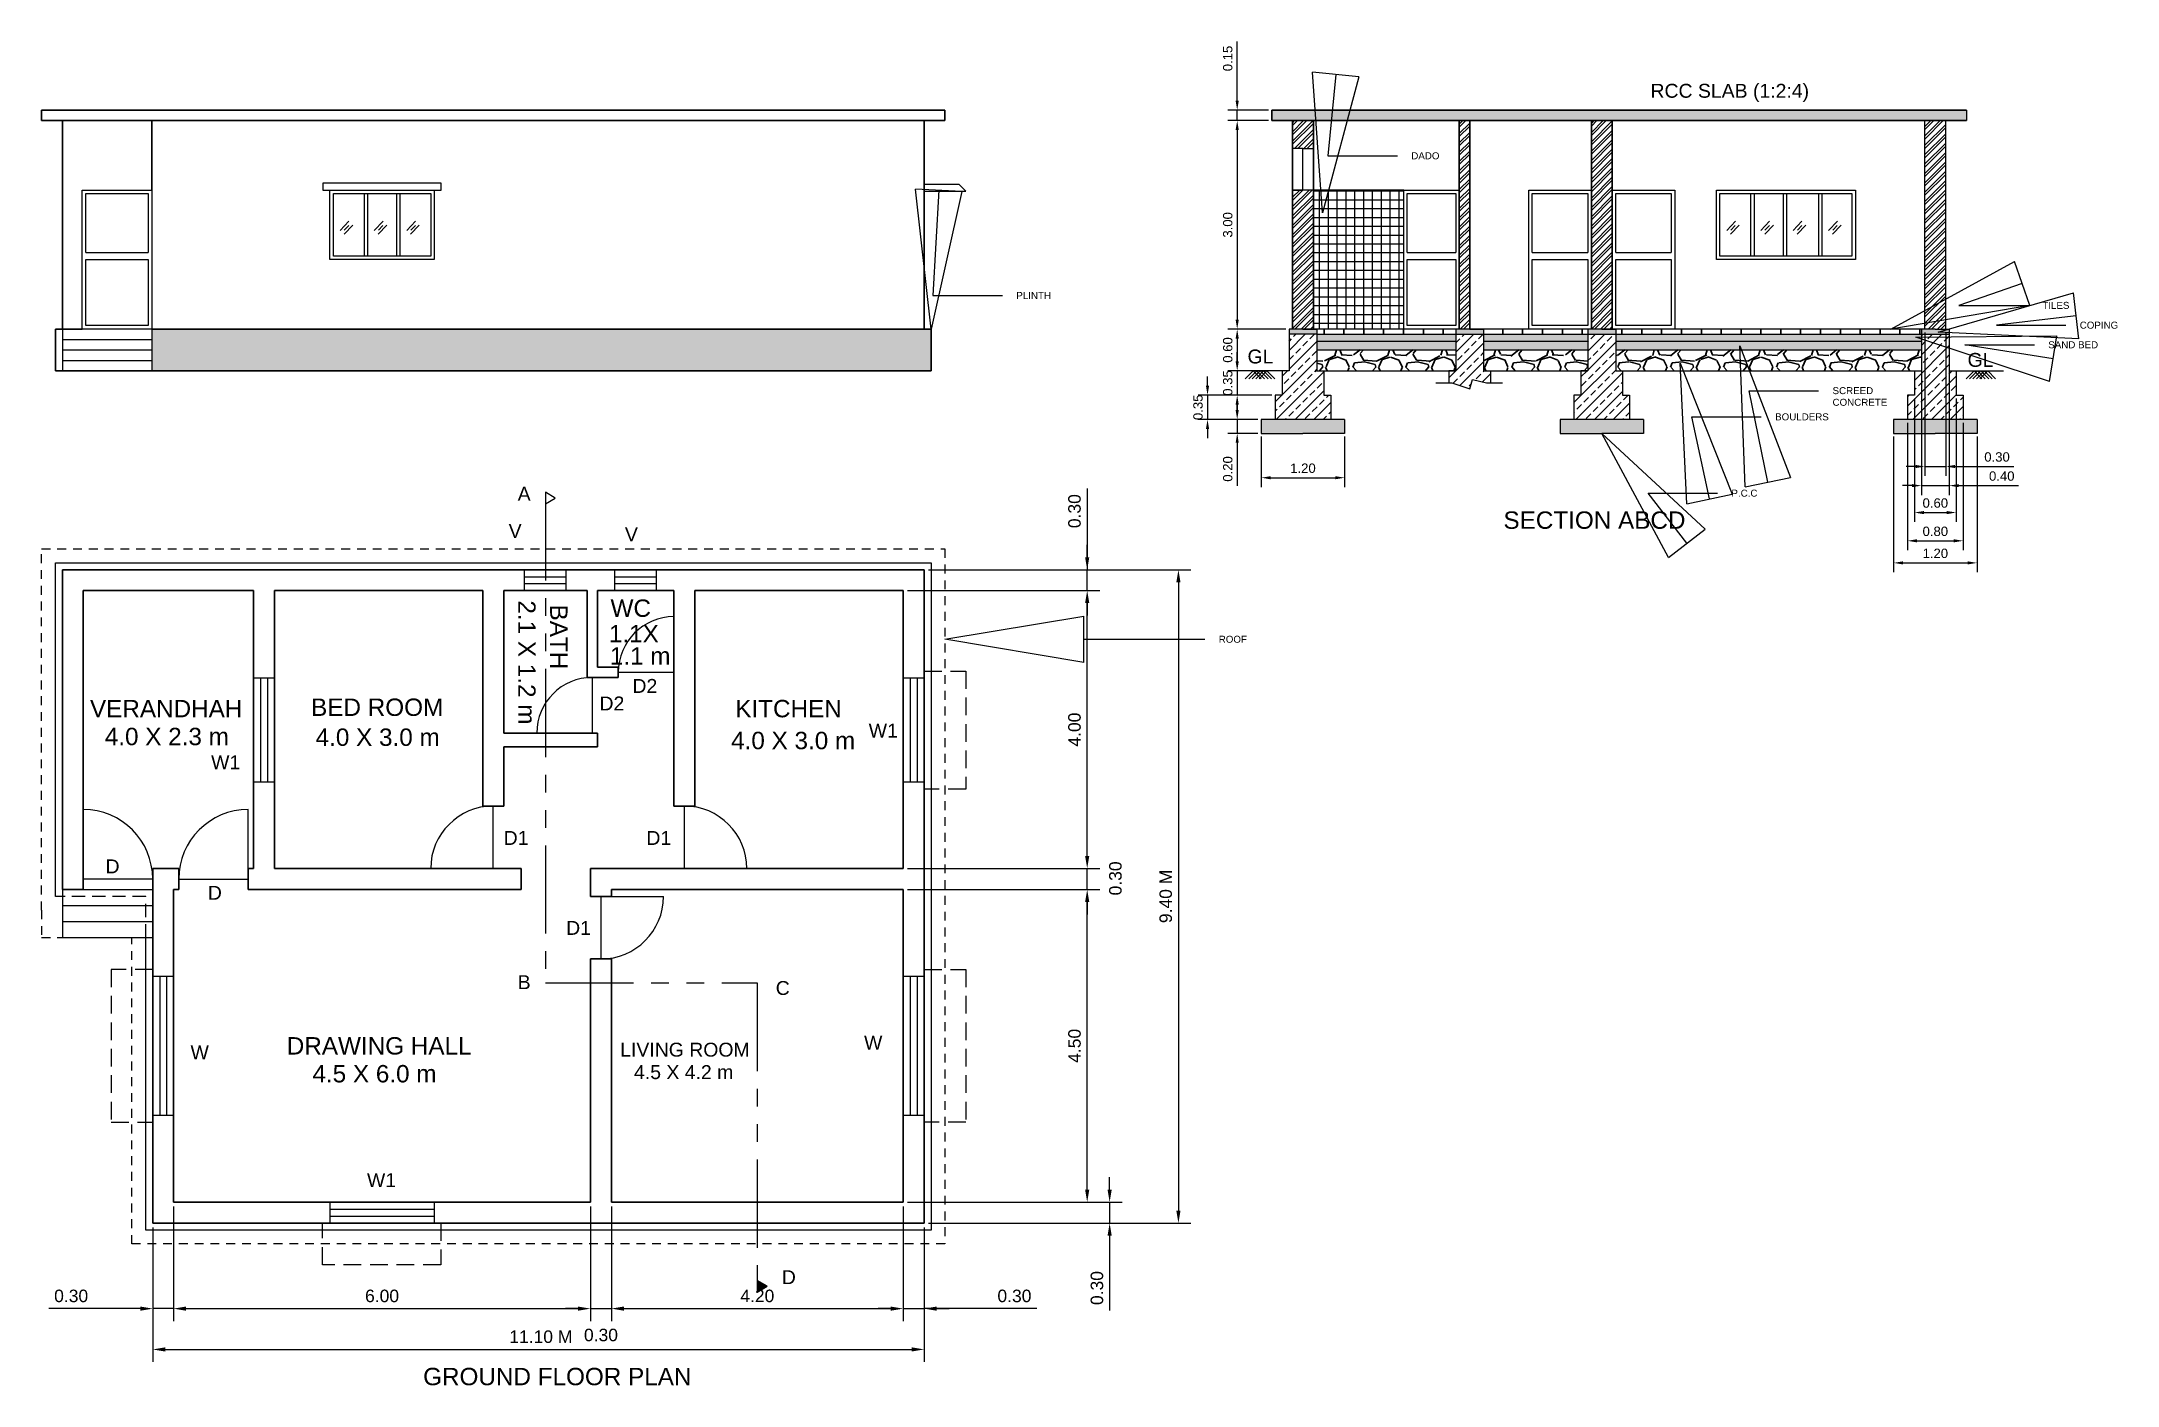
# Model space of a CAD drawing. Header units: millimetres. Extents: x -911.7 to -881.8, y -652.4 to -633.1.
import ezdxf
from ezdxf import colors
from ezdxf.entities.mleader import LeaderData, LeaderLine
from ezdxf.math import Vec2, Vec3

# ---------------------------------------------------------------- set-up
doc = ezdxf.new("R2010")
doc.units = ezdxf.units.MM
doc.header["$LTSCALE"] = 0.2
doc.header["$PDMODE"] = 2
doc.linetypes.add('HIDDEN', pattern=[9.525, 6.35, -3.175])
doc.linetypes.add('PHANTOM', pattern=[63.5, 31.75, -6.35, 6.35, -6.35, 6.35, -6.35])
for name, color, linetype in [('chajja', 40, 'HIDDEN'), ('DIM', 31, 'Continuous'), ('door', 210, 'Continuous'), ('footing', 134, 'Continuous'), ('Hatch', 71, 'Continuous'), ('plinth', 130, 'Continuous'), ('plinth -H', 130, 'HIDDEN'), ('section', 53, 'PHANTOM'), ('steps', 11, 'Continuous'), ('Text', 50, 'Continuous'), ('window', 20, 'Continuous')]:
    doc.layers.add(name, color=color, linetype=linetype)
doc.layers.add('wall', color=60, linetype='Continuous', lineweight=30)
doc.styles.get("Standard").update_dxf_attribs({"font": 'arial.ttf'})
doc.dimstyles.new('Copy of Standard', dxfattribs={"dimscale": 0.75, "dimtxt": 0.18, "dimasz": 0.18, "dimexe": 0.18, "dimexo": 0.0625, "dimgap": 0.09, "dimtad": 1, "dimzin": 0, "dimdsep": 46, "dimtxsty": 'Standard', "dimcen": 0.09, "dimadec": 0, "dimazin": 0, "dimtfac": 1, "dimtmove": 0, "dimatfit": 3, "dimfxl": 1, "dimtolj": 1, "dimtzin": 0, "dimarcsym": 0})
doc.dimstyles.get("Standard").update_dxf_attribs({"dimtxt": 0.18, "dimasz": 0.18, "dimexe": 0.18, "dimexo": 0.0625, "dimgap": 0.09, "dimtad": 1, "dimzin": 0, "dimdsep": 46, "dimtxsty": 'Standard', "dimcen": 0.09, "dimadec": 0, "dimazin": 0, "dimtfac": 1, "dimtmove": 0, "dimatfit": 3, "dimfxl": 1, "dimtolj": 1, "dimtzin": 0, "dimarcsym": 0})

msp = doc.modelspace()

# ---------------------------------------------------------------- texts
at = {"layer": 'Text', "ltscale": 0.2}
for s, height, p in [('RCC SLAB (1:2:4)', 0.2, (-888.557, -633.914)), ('GL', 0.2, (-894.356, -637.737)), ('GL', 0.2, (-883.994, -637.786)), ('SECTION ABCD', 0.25, (-890.673, -640.116))]:
    msp.add_text(s, height=height, dxfattribs=at).set_placement(p)
at = {"layer": 'Text', "linetype": 'PHANTOM', "ltscale": 0.2}
for s, height, p in [('A', 0.2, (-904.858, -639.712)), ('V', 0.2, (-904.988, -640.248)), ('V', 0.2, (-903.315, -640.297)), ('WC', 0.25, (-903.522, -641.383)), ('1.1X', 0.25, (-903.546, -641.75)), ('1.1 m', 0.25, (-903.532, -642.07)), ('D2', 0.2, (-903.207, -642.477)), (' VERANDHAH', 0.25, (-911.11, -642.828)), ('BED ROOM', 0.25, (-907.831, -642.808)), ('D2', 0.2, (-903.681, -642.729)), ('KITCHEN', 0.25, (-901.727, -642.828)), ('4.0 X 2.3 m', 0.25, (-910.8, -643.229)), ('4.0 X 3.0 m', 0.25, (-907.766, -643.239)), ('4.0 X 3.0 m', 0.25, (-901.787, -643.287)), ('W1', 0.2, (-899.807, -643.12)), ('W1', 0.2, (-909.27, -643.575)), ('D1', 0.2, (-905.06, -644.664)), ('D1', 0.2, (-903.006, -644.664)), ('D', 0.2, (-910.789, -645.073)), ('D', 0.2, (-909.317, -645.453)), ('D1', 0.2, (-904.161, -645.958)), ('B', 0.2, (-904.858, -646.739)), ('C', 0.2, (-901.145, -646.823)), ('W', 0.2, (-909.566, -647.749)), ('DRAWING HALL', 0.25, (-908.181, -647.68)), ('LIVING ROOM', 0.2, (-903.383, -647.71)), ('W', 0.2, (-899.874, -647.609)), ('4.5 X 6.0 m', 0.25, (-907.812, -648.081)), ('4.5 X 4.2 m', 0.2, (-903.184, -648.033)), ('W1', 0.2, (-907.027, -649.587)), ('D', 0.2, (-901.057, -650.984)), ('GROUND FLOOR PLAN', 0.25, (-906.219, -652.438))]:
    msp.add_text(s, height=height, dxfattribs=at).set_placement(p)
for s, p in [('2.1 X 1.2 m', (-904.851, -641.146)), ('BATH', (-904.391, -641.206))]:
    msp.add_text(s, height=0.25, rotation=270, dxfattribs=at).set_placement(p)

# ---------------------------------------------------------------- blocks, each defined once
blk = doc.blocks.new('*D2')
at = {"layer": 'Defpoints', "color": 0, "ltscale": 0.2, "transparency": 16777216}
for p in [(-909.81, -649.805), (-910.11, -650.105), (-909.81, -651.336)]:
    blk.add_point(p, dxfattribs=at)
at = {"layer": 'DIM', "color": 0, "lineweight": -2, "ltscale": 0.2, "transparency": 16777216}
for p, q in [((-909.81, -649.868), (-909.81, -651.516)), ((-910.11, -650.168), (-910.11, -651.516)), ((-910.29, -651.336), (-911.607, -651.336)), ((-909.81, -651.336), (-910.11, -651.336)), ((-909.63, -651.336), (-909.45, -651.336))]:
    blk.add_line(p, q, dxfattribs=at)
at = {"layer": 'DIM', "color": 0, "ltscale": 0.2, "transparency": 16777216}
for points in [[(-910.29, -651.306), (-910.29, -651.366), (-910.11, -651.336)], [(-909.63, -651.306), (-909.63, -651.366), (-909.81, -651.336)]]:
    blk.add_solid(points, dxfattribs=at)
at = {"layer": 'DIM', "color": 0, "ltscale": 0.2, "transparency": 16777216, "insert": (-911.284, -651.154), "char_height": 0.18, "attachment_point": 5}
blk.add_mtext('\\A1;0.30', dxfattribs=at)
blk = doc.blocks.new('*D3')
at = {"layer": 'Defpoints', "color": 0, "ltscale": 0.2, "transparency": 16777216}
for p in [(-909.81, -649.805), (-903.81, -649.805), (-903.81, -651.336)]:
    blk.add_point(p, dxfattribs=at)
at = {"layer": 'DIM', "color": 0, "lineweight": -2, "ltscale": 0.2, "transparency": 16777216}
for p, q in [((-909.81, -649.868), (-909.81, -651.516)), ((-903.81, -649.868), (-903.81, -651.516)), ((-909.63, -651.336), (-903.99, -651.336))]:
    blk.add_line(p, q, dxfattribs=at)
at = {"layer": 'DIM', "color": 0, "ltscale": 0.2, "transparency": 16777216}
for points in [[(-909.63, -651.306), (-909.63, -651.366), (-909.81, -651.336)], [(-903.99, -651.306), (-903.99, -651.366), (-903.81, -651.336)]]:
    blk.add_solid(points, dxfattribs=at)
at = {"layer": 'DIM', "color": 0, "ltscale": 0.2, "transparency": 16777216, "insert": (-906.81, -651.154), "char_height": 0.18, "attachment_point": 5}
blk.add_mtext('\\A1;6.00', dxfattribs=at)
blk = doc.blocks.new('*D4')
at = {"layer": 'Defpoints', "color": 0, "linetype": 'PHANTOM', "ltscale": 0.2, "transparency": 16777216}
for p in [(-903.81, -649.805), (-903.51, -649.805), (-903.51, -651.336)]:
    blk.add_point(p, dxfattribs=at)
at = {"layer": 'DIM', "color": 0, "linetype": 'PHANTOM', "lineweight": -2, "ltscale": 0.2, "transparency": 16777216}
for p, q in [((-903.81, -649.868), (-903.81, -651.516)), ((-903.51, -649.868), (-903.51, -651.516)), ((-903.99, -651.336), (-904.17, -651.336)), ((-903.81, -651.336), (-903.51, -651.336)), ((-903.33, -651.336), (-903.15, -651.336))]:
    blk.add_line(p, q, dxfattribs=at)
at = {"layer": 'DIM', "color": 0, "linetype": 'PHANTOM', "ltscale": 0.2, "transparency": 16777216}
for points in [[(-903.99, -651.306), (-903.99, -651.366), (-903.81, -651.336)], [(-903.33, -651.306), (-903.33, -651.366), (-903.51, -651.336)]]:
    blk.add_solid(points, dxfattribs=at)
at = {"layer": 'DIM', "color": 0, "linetype": 'PHANTOM', "ltscale": 0.2, "transparency": 16777216, "insert": (-903.66, -651.716), "char_height": 0.18, "attachment_point": 5}
blk.add_mtext('\\A1;0.30', dxfattribs=at)
blk = doc.blocks.new('*D5')
at = {"layer": 'Defpoints', "color": 0, "ltscale": 0.2, "transparency": 16777216}
for p in [(-903.51, -649.805), (-899.31, -649.805), (-899.31, -651.336)]:
    blk.add_point(p, dxfattribs=at)
at = {"layer": 'DIM', "color": 0, "lineweight": -2, "ltscale": 0.2, "transparency": 16777216}
for p, q in [((-903.51, -649.868), (-903.51, -651.516)), ((-899.31, -649.868), (-899.31, -651.516)), ((-903.33, -651.336), (-899.49, -651.336))]:
    blk.add_line(p, q, dxfattribs=at)
at = {"layer": 'DIM', "color": 0, "ltscale": 0.2, "transparency": 16777216}
for points in [[(-903.33, -651.306), (-903.33, -651.366), (-903.51, -651.336)], [(-899.49, -651.306), (-899.49, -651.366), (-899.31, -651.336)]]:
    blk.add_solid(points, dxfattribs=at)
at = {"layer": 'DIM', "color": 0, "ltscale": 0.2, "transparency": 16777216, "insert": (-901.41, -651.154), "char_height": 0.18, "attachment_point": 5}
blk.add_mtext('\\A1;4.20', dxfattribs=at)
blk = doc.blocks.new('*D6')
at = {"layer": 'Defpoints', "color": 0, "ltscale": 0.2, "transparency": 16777216}
for p in [(-899.31, -649.805), (-899.01, -650.105), (-899.01, -651.336)]:
    blk.add_point(p, dxfattribs=at)
at = {"layer": 'DIM', "color": 0, "lineweight": -2, "ltscale": 0.2, "transparency": 16777216}
for p, q in [((-899.31, -649.868), (-899.31, -651.516)), ((-899.01, -650.168), (-899.01, -651.516)), ((-899.49, -651.336), (-899.67, -651.336)), ((-899.31, -651.336), (-899.01, -651.336)), ((-899.31, -651.336), (-899.01, -651.336)), ((-897.386, -651.336), (-899.01, -651.336)), ((-898.83, -651.336), (-898.65, -651.336))]:
    blk.add_line(p, q, dxfattribs=at)
at = {"layer": 'DIM', "color": 0, "ltscale": 0.2, "transparency": 16777216}
for points in [[(-899.49, -651.306), (-899.49, -651.366), (-899.31, -651.336)], [(-898.83, -651.306), (-898.83, -651.366), (-899.01, -651.336)]]:
    blk.add_solid(points, dxfattribs=at)
at = {"layer": 'DIM', "color": 0, "ltscale": 0.2, "transparency": 16777216, "insert": (-897.71, -651.154), "char_height": 0.18, "attachment_point": 5}
blk.add_mtext('\\A1;0.30', dxfattribs=at)
blk = doc.blocks.new('*D7')
at = {"layer": 'Defpoints', "color": 0, "ltscale": 0.2, "transparency": 16777216}
for p in [(-910.11, -650.105), (-899.01, -650.105), (-899.01, -651.923)]:
    blk.add_point(p, dxfattribs=at)
at = {"layer": 'DIM', "color": 0, "lineweight": -2, "ltscale": 0.2, "transparency": 16777216}
for p, q in [((-910.11, -650.168), (-910.11, -652.103)), ((-899.01, -650.168), (-899.01, -652.103)), ((-909.93, -651.923), (-899.19, -651.923))]:
    blk.add_line(p, q, dxfattribs=at)
at = {"layer": 'DIM', "color": 0, "ltscale": 0.2, "transparency": 16777216}
for points in [[(-909.93, -651.893), (-909.93, -651.953), (-910.11, -651.923)], [(-899.19, -651.893), (-899.19, -651.953), (-899.01, -651.923)]]:
    blk.add_solid(points, dxfattribs=at)
at = {"layer": 'DIM', "color": 0, "ltscale": 0.2, "transparency": 16777216, "insert": (-904.56, -651.741), "char_height": 0.18, "attachment_point": 5}
blk.add_mtext('\\A1; 11.10 M', dxfattribs=at)
blk = doc.blocks.new('*D8')
at = {"layer": 'Defpoints', "color": 0, "ltscale": 0.2, "transparency": 16777216}
for p in [(-899.31, -649.805), (-896.34, -649.805), (-899.01, -650.105)]:
    blk.add_point(p, dxfattribs=at)
at = {"layer": 'DIM', "color": 0, "lineweight": -2, "ltscale": 0.2, "transparency": 16777216}
for p, q in [((-896.34, -649.625), (-896.34, -649.445)), ((-899.248, -649.805), (-896.16, -649.805)), ((-896.34, -649.805), (-896.34, -650.105)), ((-898.948, -650.105), (-896.16, -650.105)), ((-896.34, -650.285), (-896.34, -651.363))]:
    blk.add_line(p, q, dxfattribs=at)
at = {"layer": 'DIM', "color": 0, "ltscale": 0.2, "transparency": 16777216}
for points in [[(-896.37, -649.625), (-896.31, -649.625), (-896.34, -649.805)], [(-896.37, -650.285), (-896.31, -650.285), (-896.34, -650.105)]]:
    blk.add_solid(points, dxfattribs=at)
at = {"layer": 'DIM', "color": 0, "ltscale": 0.2, "transparency": 16777216, "insert": (-896.522, -651.04), "char_height": 0.18, "attachment_point": 5, "rotation": 90}
blk.add_mtext('\\A1;0.30', dxfattribs=at)
blk = doc.blocks.new('*D9')
at = {"layer": 'Defpoints', "color": 0, "ltscale": 0.2, "transparency": 16777216}
for p in [(-899.31, -645.305), (-896.663, -645.305), (-899.31, -649.805)]:
    blk.add_point(p, dxfattribs=at)
at = {"layer": 'DIM', "color": 0, "lineweight": -2, "ltscale": 0.2, "transparency": 16777216}
for p, q in [((-899.248, -645.305), (-896.483, -645.305)), ((-896.663, -649.625), (-896.663, -645.485)), ((-899.248, -649.805), (-896.483, -649.805))]:
    blk.add_line(p, q, dxfattribs=at)
at = {"layer": 'DIM', "color": 0, "ltscale": 0.2, "transparency": 16777216}
for points in [[(-896.693, -645.485), (-896.633, -645.485), (-896.663, -645.305)], [(-896.693, -649.625), (-896.633, -649.625), (-896.663, -649.805)]]:
    blk.add_solid(points, dxfattribs=at)
at = {"layer": 'DIM', "color": 0, "ltscale": 0.2, "transparency": 16777216, "insert": (-896.845, -647.555), "char_height": 0.18, "attachment_point": 5, "rotation": 90}
blk.add_mtext('\\A1;4.50', dxfattribs=at)
blk = doc.blocks.new('*D10')
at = {"layer": 'Defpoints', "color": 0, "ltscale": 0.2, "transparency": 16777216}
for p in [(-899.31, -645.005), (-896.663, -645.005), (-899.31, -645.305)]:
    blk.add_point(p, dxfattribs=at)
at = {"layer": 'DIM', "color": 0, "lineweight": -2, "ltscale": 0.2, "transparency": 16777216}
for p, q in [((-896.663, -644.825), (-896.663, -644.645)), ((-899.248, -645.005), (-896.483, -645.005)), ((-896.663, -645.305), (-896.663, -645.005)), ((-899.248, -645.305), (-896.483, -645.305)), ((-896.663, -645.485), (-896.663, -645.665))]:
    blk.add_line(p, q, dxfattribs=at)
at = {"layer": 'DIM', "color": 0, "ltscale": 0.2, "transparency": 16777216}
for points in [[(-896.693, -644.825), (-896.633, -644.825), (-896.663, -645.005)], [(-896.693, -645.485), (-896.633, -645.485), (-896.663, -645.305)]]:
    blk.add_solid(points, dxfattribs=at)
at = {"layer": 'DIM', "color": 0, "ltscale": 0.2, "transparency": 16777216, "insert": (-896.256, -645.146), "char_height": 0.18, "attachment_point": 5, "rotation": 90}
blk.add_mtext('\\A1;0.30', dxfattribs=at)
blk = doc.blocks.new('*D11')
at = {"layer": 'Defpoints', "color": 0, "ltscale": 0.2, "transparency": 16777216}
for p in [(-899.31, -641.005), (-896.663, -641.005), (-899.31, -645.005)]:
    blk.add_point(p, dxfattribs=at)
at = {"layer": 'DIM', "color": 0, "lineweight": -2, "ltscale": 0.2, "transparency": 16777216}
for p, q in [((-899.248, -641.005), (-896.483, -641.005)), ((-896.663, -644.825), (-896.663, -641.185)), ((-899.248, -645.005), (-896.483, -645.005))]:
    blk.add_line(p, q, dxfattribs=at)
at = {"layer": 'DIM', "color": 0, "ltscale": 0.2, "transparency": 16777216}
for points in [[(-896.693, -641.185), (-896.633, -641.185), (-896.663, -641.005)], [(-896.693, -644.825), (-896.633, -644.825), (-896.663, -645.005)]]:
    blk.add_solid(points, dxfattribs=at)
at = {"layer": 'DIM', "color": 0, "ltscale": 0.2, "transparency": 16777216, "insert": (-896.845, -643.005), "char_height": 0.18, "attachment_point": 5, "rotation": 90}
blk.add_mtext('\\A1;4.00', dxfattribs=at)
blk = doc.blocks.new('*D12')
at = {"layer": 'Defpoints', "color": 0, "ltscale": 0.2, "transparency": 16777216}
for p in [(-899.01, -640.705), (-896.663, -640.705), (-899.31, -641.005)]:
    blk.add_point(p, dxfattribs=at)
at = {"layer": 'DIM', "color": 0, "lineweight": -2, "ltscale": 0.2, "transparency": 16777216}
for p, q in [((-896.663, -639.538), (-896.663, -640.705)), ((-896.663, -640.525), (-896.663, -640.345)), ((-898.948, -640.705), (-896.483, -640.705)), ((-896.663, -641.005), (-896.663, -640.705)), ((-896.663, -641.005), (-896.663, -640.705)), ((-899.248, -641.005), (-896.483, -641.005)), ((-896.663, -641.185), (-896.663, -641.365))]:
    blk.add_line(p, q, dxfattribs=at)
at = {"layer": 'DIM', "color": 0, "ltscale": 0.2, "transparency": 16777216}
for points in [[(-896.693, -640.525), (-896.633, -640.525), (-896.663, -640.705)], [(-896.693, -641.185), (-896.633, -641.185), (-896.663, -641.005)]]:
    blk.add_solid(points, dxfattribs=at)
at = {"layer": 'DIM', "color": 0, "ltscale": 0.2, "transparency": 16777216, "insert": (-896.845, -639.862), "char_height": 0.18, "attachment_point": 5, "rotation": 90}
blk.add_mtext('\\A1;0.30', dxfattribs=at)
blk = doc.blocks.new('*D14')
at = {"layer": 'Defpoints', "color": 0, "ltscale": 0.2, "transparency": 16777216}
for p in [(-899.01, -640.705), (-899.01, -650.105), (-895.35, -650.105)]:
    blk.add_point(p, dxfattribs=at)
at = {"layer": 'DIM', "color": 0, "lineweight": -2, "ltscale": 0.2, "transparency": 16777216}
for p, q in [((-898.948, -640.705), (-895.17, -640.705)), ((-895.35, -640.885), (-895.35, -649.925)), ((-898.948, -650.105), (-895.17, -650.105))]:
    blk.add_line(p, q, dxfattribs=at)
at = {"layer": 'DIM', "color": 0, "ltscale": 0.2, "transparency": 16777216}
for points in [[(-895.38, -640.885), (-895.32, -640.885), (-895.35, -640.705)], [(-895.38, -649.925), (-895.32, -649.925), (-895.35, -650.105)]]:
    blk.add_solid(points, dxfattribs=at)
at = {"layer": 'DIM', "color": 0, "ltscale": 0.2, "transparency": 16777216, "insert": (-895.532, -645.405), "char_height": 0.18, "attachment_point": 5, "rotation": 90}
blk.add_mtext('\\A1;9.40 M', dxfattribs=at)
blk = doc.blocks.new('_ClosedBlank')
at = {"color": 0, "linetype": 'ByBlock', "lineweight": -2}
for p, q in [((-1, 0.167), (0, 0)), ((-1, 0.167), (-1, -0.167)), ((0, 0), (-1, -0.167))]:
    blk.add_line(p, q, dxfattribs=at)
blk = doc.blocks.new('*D16')
at = {"layer": 'Defpoints', "color": 0, "ltscale": 0.2, "transparency": 16777216}
for p in [(-894.008, -634.093), (-894.504, -634.243), (-894.008, -634.243)]:
    blk.add_point(p, dxfattribs=at)
at = {"layer": 'DIM', "color": 0, "lineweight": -2, "ltscale": 0.2, "transparency": 16777216}
for p, q in [((-894.504, -633.958), (-894.504, -633.105)), ((-894.055, -634.093), (-894.639, -634.093)), ((-894.504, -634.243), (-894.504, -634.093)), ((-894.055, -634.243), (-894.639, -634.243)), ((-894.504, -634.378), (-894.504, -634.513))]:
    blk.add_line(p, q, dxfattribs=at)
at = {"layer": 'DIM', "color": 0, "ltscale": 0.2, "transparency": 16777216}
for points in [[(-894.527, -633.958), (-894.482, -633.958), (-894.504, -634.093)], [(-894.527, -634.378), (-894.482, -634.378), (-894.504, -634.243)]]:
    blk.add_solid(points, dxfattribs=at)
at = {"layer": 'DIM', "color": 0, "ltscale": 0.2, "transparency": 16777216, "insert": (-894.64, -633.349), "char_height": 0.135, "attachment_point": 5, "rotation": 90}
blk.add_mtext('\\A1;0.15', dxfattribs=at)
blk = doc.blocks.new('*D17')
at = {"layer": 'Defpoints', "color": 0, "ltscale": 0.2, "transparency": 16777216}
for p in [(-894.008, -634.243), (-894.504, -637.243), (-893.758, -637.243)]:
    blk.add_point(p, dxfattribs=at)
at = {"layer": 'DIM', "color": 0, "lineweight": -2, "ltscale": 0.2, "transparency": 16777216}
for p, q in [((-894.055, -634.243), (-894.639, -634.243)), ((-894.504, -634.378), (-894.504, -637.108)), ((-893.805, -637.243), (-894.639, -637.243))]:
    blk.add_line(p, q, dxfattribs=at)
at = {"layer": 'DIM', "color": 0, "ltscale": 0.2, "transparency": 16777216}
for points in [[(-894.527, -634.378), (-894.482, -634.378), (-894.504, -634.243)], [(-894.527, -637.108), (-894.482, -637.108), (-894.504, -637.243)]]:
    blk.add_solid(points, dxfattribs=at)
at = {"layer": 'DIM', "color": 0, "ltscale": 0.2, "transparency": 16777216, "insert": (-894.64, -635.743), "char_height": 0.135, "attachment_point": 5, "rotation": 90}
blk.add_mtext('\\A1;3.00', dxfattribs=at)
blk = doc.blocks.new('*D18')
at = {"layer": 'Defpoints', "color": 0, "ltscale": 0.2, "transparency": 16777216}
for p in [(-893.758, -637.243), (-894.504, -637.843), (-893.858, -637.843)]:
    blk.add_point(p, dxfattribs=at)
at = {"layer": 'DIM', "color": 0, "lineweight": -2, "ltscale": 0.2, "transparency": 16777216}
for p, q in [((-893.805, -637.243), (-894.639, -637.243)), ((-894.504, -637.378), (-894.504, -637.708)), ((-893.905, -637.843), (-894.639, -637.843))]:
    blk.add_line(p, q, dxfattribs=at)
at = {"layer": 'DIM', "color": 0, "ltscale": 0.2, "transparency": 16777216}
for points in [[(-894.527, -637.378), (-894.482, -637.378), (-894.504, -637.243)], [(-894.527, -637.708), (-894.482, -637.708), (-894.504, -637.843)]]:
    blk.add_solid(points, dxfattribs=at)
at = {"layer": 'DIM', "color": 0, "ltscale": 0.2, "transparency": 16777216, "insert": (-894.64, -637.543), "char_height": 0.135, "attachment_point": 5, "rotation": 90}
blk.add_mtext('\\A1;0.60', dxfattribs=at)
blk = doc.blocks.new('*D19')
at = {"layer": 'Defpoints', "color": 0, "ltscale": 0.2, "transparency": 16777216}
for p in [(-893.858, -637.843), (-894.504, -638.193), (-893.958, -638.193)]:
    blk.add_point(p, dxfattribs=at)
at = {"layer": 'DIM', "color": 0, "lineweight": -2, "ltscale": 0.2, "transparency": 16777216}
for p, q in [((-894.504, -637.708), (-894.504, -637.573)), ((-893.905, -637.843), (-894.639, -637.843)), ((-894.504, -637.843), (-894.504, -638.193)), ((-894.005, -638.193), (-894.639, -638.193)), ((-894.504, -638.328), (-894.504, -638.463))]:
    blk.add_line(p, q, dxfattribs=at)
at = {"layer": 'DIM', "color": 0, "ltscale": 0.2, "transparency": 16777216}
for points in [[(-894.527, -637.708), (-894.482, -637.708), (-894.504, -637.843)], [(-894.527, -638.328), (-894.482, -638.328), (-894.504, -638.193)]]:
    blk.add_solid(points, dxfattribs=at)
at = {"layer": 'DIM', "color": 0, "ltscale": 0.2, "transparency": 16777216, "insert": (-894.64, -638.018), "char_height": 0.135, "attachment_point": 5, "rotation": 90}
blk.add_mtext('\\A1;0.35', dxfattribs=at)
blk = doc.blocks.new('*D20')
at = {"layer": 'Defpoints', "color": 0, "ltscale": 0.2, "transparency": 16777216}
for p in [(-893.958, -638.193), (-894.931, -638.543), (-894.158, -638.543)]:
    blk.add_point(p, dxfattribs=at)
at = {"layer": 'DIM', "color": 0, "lineweight": -2, "ltscale": 0.2, "transparency": 16777216}
for p, q in [((-894.931, -638.058), (-894.931, -637.923)), ((-894.005, -638.193), (-895.066, -638.193)), ((-894.931, -638.193), (-894.931, -638.543)), ((-894.205, -638.543), (-895.066, -638.543)), ((-894.931, -638.678), (-894.931, -638.813))]:
    blk.add_line(p, q, dxfattribs=at)
at = {"layer": 'DIM', "color": 0, "ltscale": 0.2, "transparency": 16777216}
for points in [[(-894.954, -638.058), (-894.909, -638.058), (-894.931, -638.193)], [(-894.954, -638.678), (-894.909, -638.678), (-894.931, -638.543)]]:
    blk.add_solid(points, dxfattribs=at)
at = {"layer": 'DIM', "color": 0, "ltscale": 0.2, "transparency": 16777216, "insert": (-895.068, -638.368), "char_height": 0.135, "attachment_point": 5, "rotation": 90}
blk.add_mtext('\\A1;0.35', dxfattribs=at)
blk = doc.blocks.new('*D21')
at = {"layer": 'Defpoints', "color": 0, "ltscale": 0.2, "transparency": 16777216}
for p in [(-894.158, -638.543), (-894.504, -638.743), (-894.158, -638.743)]:
    blk.add_point(p, dxfattribs=at)
at = {"layer": 'DIM', "color": 0, "lineweight": -2, "ltscale": 0.2, "transparency": 16777216}
for p, q in [((-894.504, -638.408), (-894.504, -638.273)), ((-894.205, -638.543), (-894.639, -638.543)), ((-894.504, -638.543), (-894.504, -638.743)), ((-894.205, -638.743), (-894.639, -638.743)), ((-894.504, -638.878), (-894.504, -639.498))]:
    blk.add_line(p, q, dxfattribs=at)
at = {"layer": 'DIM', "color": 0, "ltscale": 0.2, "transparency": 16777216}
for points in [[(-894.527, -638.408), (-894.482, -638.408), (-894.504, -638.543)], [(-894.527, -638.878), (-894.482, -638.878), (-894.504, -638.743)]]:
    blk.add_solid(points, dxfattribs=at)
at = {"layer": 'DIM', "color": 0, "ltscale": 0.2, "transparency": 16777216, "insert": (-894.64, -639.255), "char_height": 0.135, "attachment_point": 5, "rotation": 90}
blk.add_mtext('\\A1;0.20', dxfattribs=at)
blk = doc.blocks.new('*D22')
at = {"layer": 'Defpoints', "color": 0, "ltscale": 0.2, "transparency": 16777216}
for p in [(-894.158, -638.743), (-892.958, -638.743), (-892.958, -639.381)]:
    blk.add_point(p, dxfattribs=at)
at = {"layer": 'DIM', "color": 0, "lineweight": -2, "ltscale": 0.2, "transparency": 16777216}
for p, q in [((-894.158, -638.79), (-894.158, -639.516)), ((-892.958, -638.79), (-892.958, -639.516)), ((-894.023, -639.381), (-893.093, -639.381))]:
    blk.add_line(p, q, dxfattribs=at)
at = {"layer": 'DIM', "color": 0, "ltscale": 0.2, "transparency": 16777216}
for points in [[(-894.023, -639.359), (-894.023, -639.404), (-894.158, -639.381)], [(-893.093, -639.359), (-893.093, -639.404), (-892.958, -639.381)]]:
    blk.add_solid(points, dxfattribs=at)
at = {"layer": 'DIM', "color": 0, "ltscale": 0.2, "transparency": 16777216, "insert": (-893.558, -639.245), "char_height": 0.135, "attachment_point": 5}
blk.add_mtext('\\A1;1.20', dxfattribs=at)
blk = doc.blocks.new('*D23')
at = {"layer": 'Defpoints', "color": 0, "ltscale": 0.2, "transparency": 16777216}
for p in [(-884.658, -637.318), (-884.258, -637.318), (-884.258, -639.495)]:
    blk.add_point(p, dxfattribs=at)
at = {"layer": 'DIM', "color": 0, "lineweight": -2, "ltscale": 0.2, "transparency": 16777216}
for p, q in [((-884.658, -637.365), (-884.658, -639.63)), ((-884.258, -637.365), (-884.258, -639.63)), ((-884.793, -639.495), (-884.928, -639.495)), ((-884.658, -639.495), (-884.258, -639.495)), ((-884.123, -639.495), (-883.26, -639.495))]:
    blk.add_line(p, q, dxfattribs=at)
at = {"layer": 'DIM', "color": 0, "ltscale": 0.2, "transparency": 16777216}
for points in [[(-884.793, -639.472), (-884.793, -639.517), (-884.658, -639.495)], [(-884.123, -639.472), (-884.123, -639.517), (-884.258, -639.495)]]:
    blk.add_solid(points, dxfattribs=at)
at = {"layer": 'DIM', "color": 0, "ltscale": 0.2, "transparency": 16777216, "insert": (-883.502, -639.358), "char_height": 0.135, "attachment_point": 5}
blk.add_mtext('\\A1;0.40', dxfattribs=at)
blk = doc.blocks.new('*D24')
at = {"layer": 'Defpoints', "color": 0, "ltscale": 0.2, "transparency": 16777216}
for p in [(-884.608, -637.243), (-884.308, -637.243), (-884.308, -639.22)]:
    blk.add_point(p, dxfattribs=at)
at = {"layer": 'DIM', "color": 0, "lineweight": -2, "ltscale": 0.2, "transparency": 16777216}
for p, q in [((-884.608, -637.29), (-884.608, -639.355)), ((-884.308, -637.29), (-884.308, -639.355)), ((-884.743, -639.22), (-884.878, -639.22)), ((-884.608, -639.22), (-884.308, -639.22)), ((-884.173, -639.22), (-883.327, -639.22))]:
    blk.add_line(p, q, dxfattribs=at)
at = {"layer": 'DIM', "color": 0, "ltscale": 0.2, "transparency": 16777216}
for points in [[(-884.743, -639.197), (-884.743, -639.242), (-884.608, -639.22)], [(-884.173, -639.197), (-884.173, -639.242), (-884.308, -639.22)]]:
    blk.add_solid(points, dxfattribs=at)
at = {"layer": 'DIM', "color": 0, "ltscale": 0.2, "transparency": 16777216, "insert": (-883.57, -639.083), "char_height": 0.135, "attachment_point": 5}
blk.add_mtext('\\A1;0.30', dxfattribs=at)
blk = doc.blocks.new('*D25')
at = {"layer": 'Defpoints', "color": 0, "ltscale": 0.2, "transparency": 16777216}
for p in [(-884.758, -638.193), (-884.158, -638.193), (-884.158, -639.882)]:
    blk.add_point(p, dxfattribs=at)
at = {"layer": 'DIM', "color": 0, "lineweight": -2, "ltscale": 0.2, "transparency": 16777216}
for p, q in [((-884.758, -638.24), (-884.758, -640.017)), ((-884.158, -638.24), (-884.158, -640.017)), ((-884.623, -639.882), (-884.293, -639.882))]:
    blk.add_line(p, q, dxfattribs=at)
at = {"layer": 'DIM', "color": 0, "ltscale": 0.2, "transparency": 16777216}
for points in [[(-884.623, -639.86), (-884.623, -639.905), (-884.758, -639.882)], [(-884.293, -639.86), (-884.293, -639.905), (-884.158, -639.882)]]:
    blk.add_solid(points, dxfattribs=at)
at = {"layer": 'DIM', "color": 0, "ltscale": 0.2, "transparency": 16777216, "insert": (-884.458, -639.746), "char_height": 0.135, "attachment_point": 5}
blk.add_mtext('\\A1;0.60', dxfattribs=at)
blk = doc.blocks.new('*D27')
at = {"layer": 'Defpoints', "color": 0, "ltscale": 0.2, "transparency": 16777216}
for p in [(-884.858, -638.543), (-884.058, -638.543), (-884.058, -640.289)]:
    blk.add_point(p, dxfattribs=at)
at = {"layer": 'DIM', "color": 0, "lineweight": -2, "ltscale": 0.2, "transparency": 16777216}
for p, q in [((-884.858, -638.59), (-884.858, -640.424)), ((-884.058, -638.59), (-884.058, -640.424)), ((-884.723, -640.289), (-884.193, -640.289))]:
    blk.add_line(p, q, dxfattribs=at)
at = {"layer": 'DIM', "color": 0, "ltscale": 0.2, "transparency": 16777216}
for points in [[(-884.723, -640.266), (-884.723, -640.311), (-884.858, -640.289)], [(-884.193, -640.266), (-884.193, -640.311), (-884.058, -640.289)]]:
    blk.add_solid(points, dxfattribs=at)
at = {"layer": 'DIM', "color": 0, "ltscale": 0.2, "transparency": 16777216, "insert": (-884.458, -640.153), "char_height": 0.135, "attachment_point": 5}
blk.add_mtext('\\A1;0.80', dxfattribs=at)
blk = doc.blocks.new('*D28')
at = {"layer": 'Defpoints', "color": 0, "ltscale": 0.2, "transparency": 16777216}
for p in [(-885.058, -638.743), (-883.858, -638.743), (-883.858, -640.606)]:
    blk.add_point(p, dxfattribs=at)
at = {"layer": 'DIM', "color": 0, "lineweight": -2, "ltscale": 0.2, "transparency": 16777216}
for p, q in [((-885.058, -638.79), (-885.058, -640.741)), ((-883.858, -638.79), (-883.858, -640.741)), ((-884.923, -640.606), (-883.993, -640.606))]:
    blk.add_line(p, q, dxfattribs=at)
at = {"layer": 'DIM', "color": 0, "ltscale": 0.2, "transparency": 16777216}
for points in [[(-884.923, -640.584), (-884.923, -640.629), (-885.058, -640.606)], [(-883.993, -640.584), (-883.993, -640.629), (-883.858, -640.606)]]:
    blk.add_solid(points, dxfattribs=at)
at = {"layer": 'DIM', "color": 0, "ltscale": 0.2, "transparency": 16777216, "insert": (-884.458, -640.47), "char_height": 0.135, "attachment_point": 5}
blk.add_mtext('\\A1;1.20', dxfattribs=at)

# ---------------------------------------------------------------- dimensions: what is measured, and where the dimension line sits
at = {"layer": 'DIM', "ltscale": 0.2}
for base, p1, p2, dimstyle, picture, middle in [((-894.504, -634.243), (-894.008, -634.093), (-894.008, -634.243), 'Copy of Standard', '*D16', (-894.504, -633.349)), ((-894.931, -638.543), (-893.958, -638.193), (-894.158, -638.543), 'Copy of Standard', '*D20', (-894.931, -638.368)), ((-896.34, -649.805), (-899.01, -650.105), (-899.31, -649.805), 'Standard', '*D8', (-896.34, -651.04))]:
    dim = msp.add_linear_dim(base=base, p1=p1, p2=p2, angle=90, dimstyle=dimstyle, dxfattribs=at)
    dim.commit()
    dim.dimension.update_dxf_attribs({"geometry": picture, "text_midpoint": middle, "dimtype": 160})
for base, p1, p2, picture, middle in [((-894.504, -637.243), (-894.008, -634.243), (-893.758, -637.243), '*D17', (-894.64, -635.743)), ((-894.504, -637.843), (-893.758, -637.243), (-893.858, -637.843), '*D18', (-894.64, -637.543)), ((-894.504, -638.743), (-894.158, -638.543), (-894.158, -638.743), '*D21', (-894.64, -639.255))]:
    dim = msp.add_linear_dim(base=base, p1=p1, p2=p2, angle=90, dimstyle='Copy of Standard', dxfattribs=at)
    dim.commit()
    dim.dimension.update_dxf_attribs({"geometry": picture, "text_midpoint": middle})
for base, p1, p2, dimstyle, picture, middle in [((-884.258, -639.495), (-884.658, -637.318), (-884.258, -637.318), 'Copy of Standard', '*D23', (-883.502, -639.495)), ((-884.308, -639.22), (-884.608, -637.243), (-884.308, -637.243), 'Copy of Standard', '*D24', (-883.57, -639.22)), ((-909.81, -651.336), (-910.11, -650.105), (-909.81, -649.805), 'Standard', '*D2', (-911.284, -651.336))]:
    dim = msp.add_linear_dim(base=base, p1=p1, p2=p2, dimstyle=dimstyle, dxfattribs=at)
    dim.commit()
    dim.dimension.update_dxf_attribs({"geometry": picture, "text_midpoint": middle, "dimtype": 160})
for base, p1, p2, dimstyle, override, picture, middle in [((-894.504, -638.193), (-893.858, -637.843), (-893.958, -638.193), 'Copy of Standard', {"dimtad": 3}, '*D19', (-894.504, -638.018)), ((-896.663, -640.705), (-899.31, -641.005), (-899.01, -640.705), 'Standard', {"dimtmove": 1}, '*D12', (-896.618, -639.862)), ((-896.663, -645.005), (-899.31, -645.305), (-899.31, -645.005), 'Standard', {"dimtmove": 2}, '*D10', (-896.256, -645.146))]:
    dim = msp.add_linear_dim(base=base, p1=p1, p2=p2, angle=90, dimstyle=dimstyle, override=override, dxfattribs=at)
    dim.commit()
    dim.dimension.update_dxf_attribs({"geometry": picture, "text_midpoint": middle, "dimtype": 160})
for base, p1, p2, picture, middle in [((-884.158, -639.882), (-884.758, -638.193), (-884.158, -638.193), '*D25', (-884.458, -639.746)), ((-884.058, -640.289), (-884.858, -638.543), (-884.058, -638.543), '*D27', (-884.458, -640.153)), ((-892.958, -639.381), (-894.158, -638.743), (-892.958, -638.743), '*D22', (-893.558, -639.245)), ((-883.858, -640.606), (-885.058, -638.743), (-883.858, -638.743), '*D28', (-884.458, -640.47))]:
    dim = msp.add_linear_dim(base=base, p1=p1, p2=p2, dimstyle='Copy of Standard', dxfattribs=at)
    dim.commit()
    dim.dimension.update_dxf_attribs({"geometry": picture, "text_midpoint": middle})
dim = msp.add_linear_dim(base=(-895.35, -650.105), p1=(-899.01, -640.705), p2=(-899.01, -650.105), angle=90, text='<> M', dimstyle='Standard', dxfattribs=at)
dim.commit()
dim.dimension.update_dxf_attribs({"geometry": '*D14', "text_midpoint": (-895.532, -645.405)})
for base, p1, p2, picture, middle in [((-896.663, -641.005), (-899.31, -645.005), (-899.31, -641.005), '*D11', (-896.845, -643.005)), ((-896.663, -645.305), (-899.31, -649.805), (-899.31, -645.305), '*D9', (-896.845, -647.555))]:
    dim = msp.add_linear_dim(base=base, p1=p1, p2=p2, angle=90, dimstyle='Standard', override={"dimtmove": 1}, dxfattribs=at)
    dim.commit()
    dim.dimension.update_dxf_attribs({"geometry": picture, "text_midpoint": middle})
for base, p1, p2, picture, middle in [((-903.81, -651.336), (-909.81, -649.805), (-903.81, -649.805), '*D3', (-906.81, -651.154)), ((-899.31, -651.336), (-903.51, -649.805), (-899.31, -649.805), '*D5', (-901.41, -651.154))]:
    dim = msp.add_linear_dim(base=base, p1=p1, p2=p2, dimstyle='Standard', override={"dimtmove": 1}, dxfattribs=at)
    dim.commit()
    dim.dimension.update_dxf_attribs({"geometry": picture, "text_midpoint": middle})
at = {"layer": 'DIM', "linetype": 'PHANTOM', "ltscale": 0.2}
dim = msp.add_linear_dim(base=(-903.51, -651.336), p1=(-903.81, -649.805), p2=(-903.51, -649.805), dimstyle='Standard', override={"dimtmove": 2}, dxfattribs=at)
dim.commit()
dim.dimension.update_dxf_attribs({"geometry": '*D4', "text_midpoint": (-903.66, -651.716), "dimtype": 160})
at = {"layer": 'DIM', "ltscale": 0.2}
dim = msp.add_linear_dim(base=(-899.01, -651.336), p1=(-899.31, -649.805), p2=(-899.01, -650.105), dimstyle='Standard', override={"dimtmove": 1}, dxfattribs=at)
dim.commit()
dim.dimension.update_dxf_attribs({"geometry": '*D6', "text_midpoint": (-897.71, -651.282), "dimtype": 160})
dim = msp.add_linear_dim(base=(-899.01, -651.923), p1=(-910.11, -650.105), p2=(-899.01, -650.105), text=' 11.10 M', dimstyle='Standard', dxfattribs=at)
dim.commit()
dim.dimension.update_dxf_attribs({"geometry": '*D7', "text_midpoint": (-904.56, -651.741)})

# ---------------------------------------------------------------- hatches: boundary and pattern name
at = {"layer": 'footing', "ltscale": 0.2}
h = msp.add_hatch(dxfattribs=at)
h.set_pattern_fill('AR-CONC', color=256, scale=0.0005, angle=45)
h.paths.add_polyline_path([(-893.358, -637.243), (-893.758, -637.243), (-893.758, -637.318), (-893.358, -637.318)])
h.paths.add_polyline_path([(-890.958, -637.243), (-891.158, -637.243), (-891.358, -637.243), (-891.358, -637.318), (-890.958, -637.318)])
h.paths.add_polyline_path([(-889.058, -637.243), (-889.108, -637.243), (-889.258, -637.243), (-889.458, -637.243), (-889.458, -637.318), (-889.058, -637.318)])
h.paths.add_polyline_path([(-884.258, -637.243), (-884.458, -637.243), (-884.658, -637.243), (-884.658, -637.318), (-884.258, -637.318)])
at = {"layer": 'Hatch', "ltscale": 0.2}
h = msp.add_hatch(dxfattribs=at)
h.set_pattern_fill('AR-CONC', color=256, scale=0.001, angle=45)
h.paths.add_polyline_path([(-884.008, -634.093), (-884.308, -634.093), (-894.008, -634.093), (-894.008, -634.243), (-893.708, -634.243), (-893.408, -634.243), (-884.008, -634.243)])
h.paths.add_polyline_path([(-892.958, -638.543), (-894.158, -638.543), (-894.158, -638.743), (-893.558, -638.743), (-892.958, -638.743)])
h.paths.add_polyline_path([(-888.658, -638.543), (-889.858, -638.543), (-889.858, -638.743), (-889.258, -638.743), (-888.658, -638.743)])
h.paths.add_polyline_path([(-883.858, -638.543), (-885.058, -638.543), (-885.058, -638.743), (-884.458, -638.743), (-883.858, -638.743)])
h.paths.add_polyline_path([(-891.358, -637.418), (-893.358, -637.418), (-893.358, -637.543), (-891.358, -637.543)])
h.paths.add_polyline_path([(-889.458, -637.418), (-890.958, -637.418), (-890.958, -637.543), (-889.458, -637.543)])
h.paths.add_polyline_path([(-884.658, -637.418), (-889.058, -637.418), (-889.058, -637.543), (-884.658, -637.543)])
h = msp.add_hatch(dxfattribs=at)
h.set_pattern_fill('ANSI37', color=256, scale=0.04, angle=45)
h.paths.add_polyline_path([(-892.108, -635.243), (-893.408, -635.243), (-893.408, -637.243), (-892.108, -637.243)])
h = msp.add_hatch(dxfattribs=at)
h.set_pattern_fill('GRAVEL', color=256, scale=0.02)
h.paths.add_polyline_path([(-898.91, -637.843), (-898.91, -637.243), (-910.124, -637.243), (-910.124, -637.843)])
at = {"layer": 'section', "linetype": 'PHANTOM', "ltscale": 0.2}
h = msp.add_hatch(dxfattribs=at)
h.set_pattern_fill('ANGLE', color=256)
h.set_pattern_definition([(0, (0, 0), (0, 6.985), [5.08, -1.905]), (90, (0, 0), (-6.985, 4e-16), [5.08, -1.905])])
h.paths.add_polyline_path([(-904.46, -639.591), (-904.46, -639.756), (-904.317, -639.673)])
h = msp.add_hatch(dxfattribs=at)
h.set_pattern_fill('ANGLE', color=256)
h.set_pattern_definition([(0, (3.05, -11.342), (0, 6.985), [5.08, -1.905]), (90, (3.05, -11.342), (-6.985, 4e-16), [5.08, -1.905])])
h.paths.add_polyline_path([(-901.41, -650.932), (-901.41, -651.098), (-901.267, -651.015)])
h = msp.add_hatch(color=256, dxfattribs=at)
h.dxf.hatch_style = 1
h.paths.add_polyline_path([(-901.267, -651.015), (-901.41, -650.932), (-901.41, -651.098)])
at = {"layer": 'wall', "ltscale": 0.2}
h = msp.add_hatch(dxfattribs=at)
h.set_pattern_fill('ANSI32', color=256, scale=0.01)
h.paths.add_polyline_path([(-893.408, -635.243), (-893.708, -635.243), (-893.708, -637.243), (-893.408, -637.243)])
h.paths.add_polyline_path([(-893.408, -634.243), (-893.708, -634.243), (-893.708, -634.643), (-893.558, -634.643), (-893.408, -634.643)])
h.paths.add_polyline_path([(-891.158, -634.243), (-891.308, -634.243), (-891.308, -637.243), (-891.158, -637.243)])
h.paths.add_polyline_path([(-889.108, -635.243), (-889.108, -634.243), (-889.408, -634.243), (-889.408, -637.243), (-889.258, -637.243), (-889.108, -637.243)])
h.paths.add_polyline_path([(-884.308, -634.243), (-884.608, -634.243), (-884.608, -637.243), (-884.458, -637.243), (-884.308, -637.243)])
h = msp.add_hatch(dxfattribs=at)
h.set_pattern_fill('ANSI33', color=256, scale=0.03)
h.paths.add_polyline_path([(-893.258, -637.843), (-893.358, -637.843), (-893.358, -637.318), (-893.758, -637.318), (-893.758, -637.843), (-893.858, -637.843), (-893.858, -638.193), (-893.958, -638.193), (-893.958, -638.543), (-893.158, -638.543), (-893.158, -638.193), (-893.258, -638.193)])
h.paths.add_polyline_path([(-890.958, -637.318), (-891.358, -637.318), (-891.358, -637.843), (-891.458, -637.843), (-891.458, -638.018), (-891.417, -638.018), (-891.155, -638.104), (-891.119, -637.966), (-890.917, -638.018), (-890.858, -638.018), (-890.858, -637.843), (-890.958, -637.843)])
h.paths.add_polyline_path([(-888.958, -637.843), (-889.058, -637.843), (-889.058, -637.318), (-889.458, -637.318), (-889.458, -637.843), (-889.558, -637.843), (-889.558, -638.193), (-889.658, -638.193), (-889.658, -638.543), (-888.858, -638.543), (-888.858, -638.193), (-888.958, -638.193)])
h.paths.add_polyline_path([(-884.158, -637.843), (-884.258, -637.843), (-884.258, -637.318), (-884.658, -637.318), (-884.658, -637.843), (-884.758, -637.843), (-884.758, -638.193), (-884.858, -638.193), (-884.858, -638.543), (-884.058, -638.543), (-884.058, -638.193), (-884.158, -638.193)])
h = msp.add_hatch(dxfattribs=at)
h.set_pattern_fill('ANSI31', color=256, scale=0.09, angle=45)
h.paths.add_polyline_path([(-891.358, -637.243), (-892.108, -637.243), (-893.358, -637.243), (-893.358, -637.318), (-891.358, -637.318)])
h.paths.add_polyline_path([(-889.458, -637.243), (-890.308, -637.243), (-890.958, -637.243), (-890.958, -637.318), (-889.458, -637.318)])
h.paths.add_polyline_path([(-884.658, -637.243), (-889.058, -637.243), (-889.058, -637.318), (-884.658, -637.318)])
h = msp.add_hatch(dxfattribs=at)
h.set_pattern_fill('AR-SAND', color=256, scale=0.002)
h.paths.add_polyline_path([(-891.358, -637.318), (-893.358, -637.318), (-893.358, -637.418), (-891.358, -637.418)])
h.paths.add_polyline_path([(-889.458, -637.318), (-890.958, -637.318), (-890.958, -637.418), (-889.458, -637.418)])
h.paths.add_polyline_path([(-884.658, -637.318), (-889.058, -637.318), (-889.058, -637.418), (-884.658, -637.418)])
h = msp.add_hatch(dxfattribs=at)
h.set_pattern_fill('GRAVEL', color=256, scale=0.03)
h.paths.add_polyline_path([(-891.358, -637.543), (-893.358, -637.543), (-893.358, -637.843), (-891.358, -637.843)])
h.paths.add_polyline_path([(-889.458, -637.543), (-890.958, -637.543), (-890.958, -637.843), (-890.858, -637.843), (-889.458, -637.843)])
h.paths.add_polyline_path([(-884.658, -637.543), (-889.058, -637.543), (-889.058, -637.843), (-888.958, -637.843), (-884.658, -637.843)])

# ---------------------------------------------------------------- linework, layer by layer
at = {"layer": 'chajja', "ltscale": 0.2}
for p, q in [((-899.01, -642.263), (-899.01, -642.163)), ((-899.01, -642.163), (-898.41, -642.163)), ((-898.41, -642.163), (-898.41, -643.863)), ((-898.41, -643.863), (-899.01, -643.863)), ((-910.11, -646.455), (-910.71, -646.455)), ((-910.71, -646.455), (-910.71, -648.655)), ((-899.01, -646.555), (-899.01, -646.455)), ((-899.01, -646.455), (-898.41, -646.455)), ((-898.41, -646.455), (-898.41, -648.655)), ((-910.71, -648.655), (-910.11, -648.655)), ((-898.41, -648.655), (-899.01, -648.655)), ((-907.666, -650.705), (-907.666, -650.105)), ((-905.966, -650.105), (-905.966, -650.705)), ((-905.966, -650.705), (-907.666, -650.705))]:
    msp.add_line(p, q, dxfattribs=at)
at = {"layer": 'door', "ltscale": 0.2}
for p, q in [((-911.074, -636.143), (-910.174, -636.143)), ((-911.074, -636.243), (-910.174, -636.243)), ((-892.058, -636.143), (-891.358, -636.143)), ((-892.058, -636.243), (-891.358, -636.243)), ((-890.258, -636.143), (-889.458, -636.143)), ((-890.258, -636.243), (-889.458, -636.243)), ((-889.058, -636.143), (-888.258, -636.143)), ((-889.058, -636.243), (-888.258, -636.243)), ((-891.358, -637.193), (-892.058, -637.193))]:
    msp.add_line(p, q, dxfattribs=at)
at = {"layer": 'door'}
for p, q in [((-902.61, -642.18), (-902.61, -641.38)), ((-902.61, -642.18), (-902.61, -641.38)), ((-903.784, -643.055), (-903.784, -642.255)), ((-903.41, -642.18), (-902.61, -642.18)), ((-903.41, -642.18), (-902.61, -642.18)), ((-904.584, -643.055), (-903.784, -643.055)), ((-911.11, -645.155), (-911.11, -644.155)), ((-908.735, -645.155), (-908.735, -644.155)), ((-905.21, -645.005), (-905.21, -644.105)), ((-902.46, -645.005), (-902.46, -644.105)), ((-910.11, -645.155), (-911.11, -645.155)), ((-909.735, -645.155), (-908.735, -645.155)), ((-905.21, -645.005), (-906.11, -645.005)), ((-902.46, -645.005), (-901.56, -645.005)), ((-903.66, -645.405), (-903.66, -646.305)), ((-903.66, -645.405), (-902.76, -645.405))]:
    msp.add_line(p, q, dxfattribs=at)
at = {"layer": 'door', "ltscale": 0.2}
for points in [[(-911.124, -637.243), (-911.124, -635.243), (-910.124, -635.243), (-910.124, -637.243)], [(-890.308, -637.243), (-890.308, -635.243), (-889.408, -635.243), (-889.408, -637.243)], [(-889.108, -637.243), (-889.108, -635.243), (-888.208, -635.243), (-888.208, -637.243)]]:
    msp.add_lwpolyline(points, close=True, dxfattribs=at)
for points in [[(-911.074, -636.143), (-911.074, -635.293), (-910.174, -635.293), (-910.174, -636.143)], [(-892.108, -637.243), (-892.108, -635.243)], [(-892.108, -635.243), (-891.308, -635.243)], [(-892.058, -636.143), (-892.058, -635.293)], [(-892.058, -635.293), (-891.358, -635.293)], [(-891.358, -635.293), (-891.358, -636.143)], [(-891.308, -635.243), (-891.308, -637.243)], [(-890.258, -636.143), (-890.258, -635.293), (-889.458, -635.293), (-889.458, -636.143)], [(-889.058, -636.143), (-889.058, -635.293), (-888.258, -635.293), (-888.258, -636.143)], [(-910.174, -636.243), (-910.174, -637.193), (-911.074, -637.193), (-911.074, -636.243)], [(-892.058, -637.19), (-892.058, -636.243)], [(-891.358, -636.243), (-891.358, -637.178)], [(-889.458, -636.243), (-889.458, -637.193), (-890.258, -637.193), (-890.258, -636.243)], [(-888.258, -636.243), (-888.258, -637.193), (-889.058, -637.193), (-889.058, -636.243)], [(-892.258, -637.193), (-892.258, -637.19)], [(-891.358, -637.178), (-891.358, -637.193)], [(-891.308, -637.243), (-892.108, -637.243)]]:
    msp.add_lwpolyline(points, dxfattribs=at)
at = {"layer": 'door'}
for centre, radius, start, end in [((-902.61, -642.18), 0.8, 90, 180), ((-902.61, -642.18), 0.8, 90, 180), ((-903.784, -643.055), 0.8, 90, 180), ((-911.11, -645.155), 1, 0, 90), ((-908.735, -645.155), 1, 90, 180), ((-905.21, -645.005), 0.9, 90, 180), ((-902.46, -645.005), 0.9, 0, 90), ((-903.66, -645.405), 0.9, 270, 0)]:
    msp.add_arc(centre, radius, start, end, dxfattribs=at)
at = {"layer": 'footing', "ltscale": 0.2}
for p, q in [((-884.008, -634.093), (-884.008, -634.093)), ((-884.008, -634.093), (-884.008, -634.243)), ((-884.458, -637.243), (-893.758, -637.243)), ((-893.758, -637.243), (-893.758, -637.843)), ((-893.358, -637.318), (-893.758, -637.318)), ((-893.558, -637.243), (-893.358, -637.243)), ((-893.358, -637.243), (-893.358, -637.843)), ((-893.358, -637.318), (-884.658, -637.318)), ((-893.358, -637.418), (-891.358, -637.418)), ((-891.158, -637.243), (-891.358, -637.243)), ((-891.358, -637.243), (-891.358, -637.843)), ((-891.158, -637.243), (-890.958, -637.243)), ((-890.958, -637.243), (-890.958, -637.843)), ((-890.958, -637.418), (-889.458, -637.418)), ((-889.258, -637.243), (-889.458, -637.243)), ((-889.458, -637.243), (-889.458, -637.843)), ((-889.258, -637.243), (-889.058, -637.243)), ((-889.058, -637.243), (-889.058, -637.843)), ((-889.058, -637.418), (-884.658, -637.418)), ((-884.658, -637.243), (-884.658, -637.843)), ((-884.658, -637.318), (-884.258, -637.318)), ((-884.458, -637.243), (-884.258, -637.243)), ((-884.258, -637.243), (-884.258, -637.843)), ((-893.358, -637.543), (-891.358, -637.543)), ((-890.958, -637.543), (-889.458, -637.543)), ((-889.058, -637.543), (-884.658, -637.543)), ((-893.858, -637.843), (-894.486, -637.843)), ((-893.758, -637.843), (-893.858, -637.843)), ((-893.858, -637.843), (-893.858, -638.193)), ((-893.358, -637.843), (-891.358, -637.843)), ((-893.258, -637.843), (-893.258, -638.193)), ((-891.358, -637.843), (-891.458, -637.843)), ((-891.458, -637.843), (-891.458, -638.018)), ((-890.958, -637.843), (-890.858, -637.843)), ((-890.958, -637.843), (-889.458, -637.843)), ((-890.858, -637.843), (-890.858, -638.018)), ((-889.458, -637.843), (-889.558, -637.843)), ((-889.558, -637.843), (-889.558, -638.193)), ((-889.058, -637.843), (-888.958, -637.843)), ((-889.058, -637.843), (-884.658, -637.843)), ((-888.958, -637.843), (-888.958, -638.193)), ((-884.758, -637.843), (-884.758, -638.193)), ((-884.258, -637.843), (-884.158, -637.843)), ((-884.158, -637.843), (-884.158, -638.193)), ((-884.158, -637.843), (-883.475, -637.843)), ((-893.858, -638.193), (-893.958, -638.193)), ((-893.958, -638.193), (-893.958, -638.543)), ((-893.258, -638.193), (-893.158, -638.193)), ((-893.158, -638.193), (-893.158, -638.543)), ((-889.558, -638.193), (-889.658, -638.193)), ((-889.658, -638.193), (-889.658, -638.543)), ((-888.958, -638.193), (-888.858, -638.193)), ((-888.858, -638.193), (-888.858, -638.543)), ((-884.758, -638.193), (-884.858, -638.193)), ((-884.858, -638.193), (-884.858, -638.543)), ((-884.158, -638.193), (-884.058, -638.193)), ((-884.058, -638.193), (-884.058, -638.543)), ((-892.958, -638.543), (-894.158, -638.543)), ((-894.158, -638.543), (-894.158, -638.743)), ((-892.958, -638.543), (-892.958, -638.743)), ((-888.658, -638.543), (-889.858, -638.543)), ((-889.858, -638.543), (-889.858, -638.743)), ((-888.658, -638.543), (-888.658, -638.743)), ((-883.858, -638.543), (-885.058, -638.543)), ((-885.058, -638.543), (-885.058, -638.743)), ((-883.858, -638.543), (-883.858, -638.743)), ((-894.158, -638.743), (-893.558, -638.743)), ((-892.958, -638.743), (-893.558, -638.743)), ((-889.858, -638.743), (-889.258, -638.743)), ((-888.658, -638.743), (-889.258, -638.743)), ((-885.058, -638.743), (-884.458, -638.743)), ((-883.858, -638.743), (-884.458, -638.743))]:
    msp.add_line(p, q, dxfattribs=at)
at = {"layer": 'footing', "linetype": 'Continuous', "ltscale": 0.2}
msp.add_lwpolyline([(-891.645, -638.018), (-891.417, -638.018), (-891.155, -638.104), (-891.119, -637.966), (-890.917, -638.018), (-890.688, -638.018)], dxfattribs=at)
at = {"layer": 'Hatch', "ltscale": 0.2}
for p, q in [((-884.608, -637.243), (-884.608, -634.243)), ((-884.308, -637.243), (-884.308, -634.243)), ((-892.108, -635.243), (-893.408, -635.243))]:
    msp.add_line(p, q, dxfattribs=at)
at = {"layer": 'plinth'}
msp.add_lwpolyline([(-911.41, -645.404), (-911.51, -645.404), (-911.51, -640.605), (-898.91, -640.605), (-898.91, -650.205), (-910.21, -650.205), (-910.21, -645.994)], dxfattribs=at)
at = {"layer": 'plinth -H', "linetype": 'HIDDEN', "ltscale": 0.15}
for p, q in [((-910.21, -645.404), (-911.41, -645.404)), ((-910.21, -645.994), (-910.21, -645.404))]:
    msp.add_line(p, q, dxfattribs=at)
at = {"layer": 'plinth -H', "linetype": 'HIDDEN', "ltscale": 0.1}
for p, q in [((-911.71, -645.604), (-911.71, -645.994)), ((-911.71, -645.994), (-911.41, -645.994))]:
    msp.add_line(p, q, dxfattribs=at)
at = {"layer": 'plinth -H', "ltscale": 0.1}
msp.add_lwpolyline([(-911.71, -645.604), (-911.71, -640.405), (-898.71, -640.405), (-898.71, -650.405), (-910.41, -650.405), (-910.41, -645.994)], dxfattribs=at)
at = {"layer": 'section', "linetype": 'PHANTOM', "ltscale": 0.2}
for p, q in [((-904.46, -639.591), (-904.46, -646.649)), ((-904.46, -646.649), (-901.41, -646.649)), ((-901.41, -646.649), (-901.41, -651.098))]:
    msp.add_line(p, q, dxfattribs=at)
for points in [[(-904.46, -639.591), (-904.46, -639.756), (-904.317, -639.673)], [(-901.41, -650.932), (-901.41, -651.098), (-901.267, -651.015)]]:
    msp.add_lwpolyline(points, close=True, dxfattribs=at)
at = {"layer": 'steps', "ltscale": 0.2}
for p, q in [((-907.413, -635.823), (-907.288, -635.691)), ((-906.922, -635.823), (-906.796, -635.691)), ((-906.455, -635.823), (-906.33, -635.691)), ((-887.46, -635.823), (-887.335, -635.691)), ((-886.969, -635.823), (-886.843, -635.691)), ((-886.502, -635.823), (-886.377, -635.691)), ((-885.994, -635.823), (-885.868, -635.691)), ((-907.357, -635.879), (-907.232, -635.747)), ((-907.355, -635.819), (-907.289, -635.753)), ((-906.866, -635.879), (-906.74, -635.747)), ((-906.863, -635.819), (-906.797, -635.753)), ((-906.399, -635.879), (-906.274, -635.747)), ((-906.396, -635.819), (-906.331, -635.753)), ((-887.405, -635.879), (-887.279, -635.747)), ((-887.402, -635.819), (-887.336, -635.753)), ((-886.913, -635.879), (-886.787, -635.747)), ((-886.91, -635.819), (-886.844, -635.753)), ((-886.446, -635.879), (-886.321, -635.747)), ((-886.443, -635.819), (-886.378, -635.753)), ((-885.938, -635.879), (-885.812, -635.747)), ((-885.935, -635.819), (-885.869, -635.753)), ((-911.41, -637.243), (-911.41, -637.843)), ((-911.41, -637.393), (-910.124, -637.393)), ((-910.124, -637.243), (-910.124, -637.843)), ((-911.41, -637.543), (-910.124, -637.543)), ((-911.41, -637.693), (-910.124, -637.693))]:
    msp.add_line(p, q, dxfattribs=at)
at = {"layer": 'steps'}
for p, q in [((-911.41, -645.304), (-910.11, -645.304)), ((-911.41, -645.304), (-911.41, -645.994)), ((-911.41, -645.534), (-910.11, -645.534)), ((-911.41, -645.764), (-910.11, -645.764)), ((-911.41, -645.994), (-910.11, -645.994))]:
    msp.add_line(p, q, dxfattribs=at)
at = {"layer": 'wall', "ltscale": 0.2}
for p, q in [((-911.71, -634.243), (-911.71, -634.093)), ((-911.71, -634.093), (-899.01, -634.093)), ((-899.01, -634.093), (-898.71, -634.093)), ((-898.71, -634.093), (-898.71, -634.243)), ((-894.008, -634.243), (-894.008, -634.093)), ((-894.008, -634.093), (-884.308, -634.093)), ((-884.308, -634.093), (-884.008, -634.093)), ((-898.71, -634.243), (-911.71, -634.243)), ((-911.41, -637.243), (-911.41, -634.243)), ((-910.124, -635.243), (-910.124, -634.243)), ((-899.01, -637.243), (-899.01, -634.243)), ((-893.708, -634.243), (-894.008, -634.243)), ((-893.708, -637.243), (-893.708, -634.243)), ((-893.408, -634.243), (-893.708, -634.243)), ((-893.408, -637.243), (-893.408, -634.243)), ((-884.008, -634.243), (-893.408, -634.243)), ((-891.308, -637.243), (-891.308, -634.243)), ((-891.308, -637.243), (-891.308, -634.243)), ((-891.158, -634.243), (-891.308, -634.243)), ((-891.158, -637.243), (-891.158, -634.243)), ((-889.408, -637.243), (-889.408, -634.243)), ((-889.108, -634.243), (-889.408, -634.243)), ((-889.108, -637.243), (-889.108, -634.243)), ((-911.51, -637.243), (-911.51, -637.843)), ((-911.51, -637.243), (-911.41, -637.243)), ((-911.124, -637.243), (-911.51, -637.243)), ((-911.41, -637.243), (-911.124, -637.243)), ((-898.91, -637.243), (-910.124, -637.243)), ((-898.91, -637.843), (-898.91, -637.243)), ((-911.51, -637.843), (-898.91, -637.843)), ((-894.274, -637.843), (-894.388, -637.957)), ((-894.274, -637.843), (-894.388, -637.957)), ((-894.224, -637.843), (-894.338, -637.957)), ((-894.224, -637.843), (-894.338, -637.957)), ((-894.176, -637.843), (-894.29, -637.957)), ((-894.176, -637.843), (-894.29, -637.957)), ((-894.274, -637.843), (-894.16, -637.957)), ((-894.274, -637.843), (-894.16, -637.957)), ((-894.124, -637.843), (-894.238, -637.957)), ((-894.124, -637.843), (-894.238, -637.957)), ((-894.226, -637.843), (-894.112, -637.957)), ((-894.226, -637.843), (-894.112, -637.957)), ((-894.076, -637.843), (-894.19, -637.957)), ((-894.076, -637.843), (-894.19, -637.957)), ((-894.174, -637.843), (-894.06, -637.957)), ((-894.174, -637.843), (-894.06, -637.957)), ((-894.126, -637.843), (-894.013, -637.957)), ((-894.126, -637.843), (-894.013, -637.957)), ((-894.076, -637.843), (-893.963, -637.957)), ((-894.076, -637.843), (-893.963, -637.957)), ((-883.901, -637.843), (-884.015, -637.957)), ((-883.901, -637.843), (-884.015, -637.957)), ((-883.851, -637.843), (-883.965, -637.957)), ((-883.851, -637.843), (-883.965, -637.957)), ((-883.803, -637.843), (-883.917, -637.957)), ((-883.803, -637.843), (-883.917, -637.957)), ((-883.901, -637.843), (-883.787, -637.957)), ((-883.901, -637.843), (-883.787, -637.957)), ((-883.751, -637.843), (-883.865, -637.957)), ((-883.751, -637.843), (-883.865, -637.957)), ((-883.853, -637.843), (-883.739, -637.957)), ((-883.853, -637.843), (-883.739, -637.957)), ((-883.704, -637.843), (-883.817, -637.957)), ((-883.704, -637.843), (-883.817, -637.957)), ((-883.801, -637.843), (-883.687, -637.957)), ((-883.801, -637.843), (-883.687, -637.957)), ((-883.754, -637.843), (-883.64, -637.957)), ((-883.754, -637.843), (-883.64, -637.957)), ((-883.704, -637.843), (-883.59, -637.957)), ((-883.704, -637.843), (-883.59, -637.957))]:
    msp.add_line(p, q, dxfattribs=at)
at = {"layer": 'wall'}
for p, q in [((-911.11, -640.705), (-911.41, -640.705)), ((-911.41, -640.705), (-911.41, -641.004)), ((-911.26, -640.705), (-899.01, -640.705)), ((-899.01, -645.005), (-899.01, -640.705)), ((-911.41, -645.304), (-911.41, -641.004)), ((-911.11, -645.304), (-911.11, -641.004)), ((-908.66, -641.005), (-911.11, -641.005)), ((-908.66, -645.005), (-908.66, -641.005)), ((-908.36, -645.005), (-908.36, -641.005)), ((-908.36, -641.005), (-905.36, -641.005)), ((-905.36, -644.105), (-905.36, -641.005)), ((-905.06, -641.005), (-903.86, -641.005)), ((-905.06, -643.055), (-905.06, -641.005)), ((-903.86, -642.255), (-903.86, -641.005)), ((-903.71, -641.005), (-902.61, -641.005)), ((-903.71, -642.105), (-903.71, -641.005)), ((-902.61, -644.105), (-902.61, -641.005)), ((-902.31, -644.105), (-902.31, -641.005)), ((-902.31, -641.005), (-899.31, -641.005)), ((-899.31, -645.005), (-899.31, -641.005)), ((-903.86, -642.255), (-903.41, -642.255)), ((-903.71, -642.105), (-903.41, -642.105)), ((-903.41, -642.255), (-903.41, -642.105)), ((-905.06, -643.055), (-903.71, -643.055)), ((-903.71, -643.055), (-903.71, -643.255)), ((-905.06, -644.105), (-905.06, -643.255)), ((-905.06, -643.255), (-903.71, -643.255)), ((-905.36, -644.105), (-905.06, -644.105)), ((-902.61, -644.105), (-902.31, -644.105)), ((-910.11, -650.105), (-910.11, -645.005)), ((-910.11, -645.005), (-909.735, -645.005)), ((-909.735, -645.005), (-909.735, -645.305)), ((-908.66, -645.005), (-908.735, -645.005)), ((-908.735, -645.005), (-908.735, -645.305)), ((-908.735, -645.005), (-908.66, -645.005)), ((-908.36, -645.005), (-904.81, -645.005)), ((-904.81, -645.305), (-904.81, -645.005)), ((-903.81, -645.405), (-903.81, -645.005)), ((-903.81, -645.005), (-899.31, -645.005)), ((-899.01, -650.105), (-899.01, -645.005)), ((-911.11, -645.304), (-911.41, -645.304)), ((-909.81, -649.805), (-909.81, -645.305)), ((-909.81, -645.305), (-909.735, -645.305)), ((-908.735, -645.305), (-904.81, -645.305)), ((-903.51, -645.405), (-903.81, -645.405)), ((-903.51, -645.305), (-903.51, -645.405)), ((-903.51, -645.305), (-899.31, -645.305)), ((-903.51, -645.405), (-903.51, -645.305)), ((-899.31, -649.805), (-899.31, -645.305)), ((-903.81, -649.805), (-903.81, -646.305)), ((-903.51, -646.305), (-903.81, -646.305)), ((-903.51, -649.805), (-903.51, -646.305)), ((-909.81, -649.805), (-903.81, -649.805)), ((-903.51, -649.805), (-899.31, -649.805)), ((-910.11, -650.105), (-899.01, -650.105))]:
    msp.add_line(p, q, dxfattribs=at)
at = {"layer": 'window', "ltscale": 0.2}
for p, q in [((-893.558, -634.643), (-893.708, -634.643)), ((-893.558, -635.243), (-893.558, -634.643)), ((-893.558, -634.643), (-893.408, -634.643)), ((-907.069, -635.293), (-907.069, -636.193)), ((-907.019, -635.293), (-907.019, -636.193)), ((-906.602, -635.293), (-906.602, -636.193)), ((-906.552, -635.293), (-906.552, -636.193)), ((-899.01, -635.156), (-898.51, -635.156)), ((-899.01, -635.256), (-898.41, -635.256)), ((-898.51, -635.156), (-898.41, -635.256)), ((-893.408, -635.243), (-893.708, -635.243)), ((-893.708, -635.243), (-893.558, -635.243)), ((-887.116, -635.293), (-887.116, -636.193)), ((-887.066, -635.293), (-887.066, -636.193)), ((-886.649, -635.293), (-886.649, -636.193)), ((-886.599, -635.293), (-886.599, -636.193)), ((-886.141, -635.293), (-886.141, -636.193)), ((-886.091, -635.293), (-886.091, -636.193))]:
    msp.add_line(p, q, dxfattribs=at)
at = {"layer": 'window', "linetype": 'ByBlock', "ltscale": 0.2}
for p, q in [((-905.96, -635.143), (-907.66, -635.143)), ((-907.66, -635.143), (-907.66, -635.243)), ((-907.66, -635.243), (-907.56, -635.243)), ((-906.06, -635.243), (-905.96, -635.243)), ((-905.96, -635.243), (-905.96, -635.143))]:
    msp.add_line(p, q, dxfattribs=at)
at = {"layer": 'window'}
for p, q in [((-904.76, -641.005), (-904.76, -640.705)), ((-904.16, -641.005), (-904.16, -640.705)), ((-903.46, -641.005), (-903.46, -640.705)), ((-902.86, -641.005), (-902.86, -640.705)), ((-904.76, -640.805), (-904.16, -640.805)), ((-904.76, -640.905), (-904.16, -640.905)), ((-903.46, -640.805), (-902.86, -640.805)), ((-903.46, -640.905), (-902.86, -640.905)), ((-908.36, -642.263), (-908.66, -642.263)), ((-908.56, -642.263), (-908.56, -643.763)), ((-908.46, -642.263), (-908.46, -643.763)), ((-899.01, -642.263), (-899.31, -642.263)), ((-899.21, -642.263), (-899.21, -643.763)), ((-899.11, -642.263), (-899.11, -643.763)), ((-908.36, -643.763), (-908.66, -643.763)), ((-899.01, -643.763), (-899.31, -643.763)), ((-909.81, -646.555), (-910.11, -646.555)), ((-910.01, -646.555), (-910.01, -648.555)), ((-909.91, -646.555), (-909.91, -648.555)), ((-899.01, -646.555), (-899.31, -646.555)), ((-899.21, -646.555), (-899.21, -648.555)), ((-899.11, -646.555), (-899.11, -648.555)), ((-909.81, -648.555), (-910.11, -648.555)), ((-899.01, -648.555), (-899.31, -648.555)), ((-907.56, -649.805), (-907.56, -650.105)), ((-907.56, -649.905), (-906.06, -649.905)), ((-907.56, -650.005), (-906.06, -650.005)), ((-906.06, -649.805), (-906.06, -650.105))]:
    msp.add_line(p, q, dxfattribs=at)
at = {"layer": 'window', "ltscale": 0.2}
for points in [[(-906.06, -636.243), (-907.56, -636.243), (-907.56, -635.243), (-906.06, -635.243)], [(-885.608, -636.243), (-887.608, -636.243), (-887.608, -635.243), (-885.608, -635.243)]]:
    msp.add_lwpolyline(points, close=True, dxfattribs=at)
for points in [[(-907.51, -635.293), (-906.11, -635.293)], [(-907.51, -636.193), (-907.51, -635.293)], [(-906.11, -635.293), (-906.11, -636.193)], [(-887.558, -636.193), (-887.558, -635.293)], [(-887.558, -635.293), (-885.658, -635.293)], [(-885.658, -635.293), (-885.658, -636.193)], [(-906.11, -636.193), (-907.51, -636.193)], [(-885.658, -636.193), (-887.558, -636.193)]]:
    msp.add_lwpolyline(points, dxfattribs=at)

msp.set_redraw_order([(e.dxf.handle, doc.entitydb.next_handle()) for e in msp.query("TEXT MTEXT ATTDEF DIMENSION ARC_DIMENSION")])  # texts and dimensions are drawn at this point

# ---------------------------------------------------------------- leaders
at = {"layer": 'DIM', "ltscale": 0.2}
ml = msp.add_multileader_mtext('Standard', dxfattribs=at)
ml.set_content('DADO', color=256)
ml.set_leader_properties()
ml.set_arrow_properties(name='CLOSEDBLANK')
ml.build(insert=Vec2(0, 0))
ml.multileader.update_dxf_attribs({"dogleg_length": 1, "arrow_head_size": 2})
ctx = ml.context
ctx.base_point, ctx.char_height, ctx.arrow_head_size, ctx.landing_gap_size, ctx.plane_origin = Vec3(-892.199, -634.751), 0.1005, 2, 0.2, Vec3(-893.142, -635.964)
notes = []
notes.append((ctx, [(0, (1, 1, 0), (-893.199, -634.751), (1, 0), 1, [(0, [(-893.278, -635.57)], 0, [])])]))
ctx.mtext.insert, ctx.mtext.flow_direction = Vec3(-891.999, -634.699), 5
ml = msp.add_multileader_mtext('Standard', dxfattribs=at)
ml.set_content('TILES', color=256)
ml.set_leader_properties()
ml.set_arrow_properties(name='CLOSEDBLANK')
ml.build(insert=Vec2(0, 0))
ml.multileader.update_dxf_attribs({"dogleg_length": 1, "arrow_head_size": 2})
ctx = ml.context
ctx.base_point, ctx.char_height, ctx.arrow_head_size, ctx.landing_gap_size, ctx.plane_origin = Vec3(-883.118, -636.902), 0.1005, 2, 0.2, Vec3(-885.098, -637.243)
notes.append((ctx, [(0, (1, 1, 0), (-884.118, -636.902), (1, 0), 1, [(0, [(-885.098, -637.243)], 0, [])])]))
ctx.mtext.insert, ctx.mtext.flow_direction = Vec3(-882.918, -636.851), 5
ml = msp.add_multileader_mtext('Standard', dxfattribs=at)
ml.set_content('COPING', color=256)
ml.set_leader_properties()
ml.set_arrow_properties(name='CLOSEDBLANK')
ml.build(insert=Vec2(0, 0))
ml.multileader.update_dxf_attribs({"dogleg_length": 1, "arrow_head_size": 2})
ctx = ml.context
ctx.base_point, ctx.char_height, ctx.arrow_head_size, ctx.landing_gap_size, ctx.plane_origin = Vec3(-882.58, -637.187), 0.1005, 2, 0.2, Vec3(-884.418, -637.286)
notes.append((ctx, [(0, (1, 1, 0), (-883.58, -637.187), (1, 0), 1, [(0, [(-884.418, -637.286)], 0, [])])]))
ctx.mtext.insert, ctx.mtext.flow_direction = Vec3(-882.38, -637.136), 5
ml = msp.add_multileader_mtext('Standard', dxfattribs=at)
ml.set_content('SCREED\\PCONCRETE', color=256)
ml.set_leader_properties()
ml.set_arrow_properties(name='CLOSEDBLANK')
ml.build(insert=Vec2(0, 0))
ml.multileader.update_dxf_attribs({"dogleg_length": 1, "arrow_head_size": 2})
ctx = ml.context
ctx.base_point, ctx.char_height, ctx.arrow_head_size, ctx.landing_gap_size, ctx.plane_origin = Vec3(-886.137, -638.129), 0.1005, 2, 0.2, Vec3(-887.109, -637.485)
notes.append((ctx, [(0, (1, 1, 0), (-887.137, -638.129), (1, 0), 1, [(0, [(-887.269, -637.485)], 0, [])])]))
ctx.mtext.insert, ctx.mtext.flow_direction = Vec3(-885.937, -638.078), 5
ml = msp.add_multileader_mtext('Standard', dxfattribs=at)
ml.set_content('SAND BED', color=256)
ml.set_leader_properties()
ml.set_arrow_properties(name='CLOSEDBLANK')
ml.build(insert=Vec2(0, 0))
ml.multileader.update_dxf_attribs({"dogleg_length": 1, "arrow_head_size": 2})
ctx = ml.context
ctx.base_point, ctx.char_height, ctx.arrow_head_size, ctx.landing_gap_size, ctx.plane_origin = Vec3(-883.033, -637.469), 0.1005, 2, 0.2, Vec3(-884.63, -637.468)
notes.append((ctx, [(0, (1, 1, 0), (-884.033, -637.469), (1, 0), 1, [(0, [(-884.738, -637.358)], 0, [])])]))
ctx.mtext.insert, ctx.mtext.flow_direction = Vec3(-882.833, -637.418), 5
ml = msp.add_multileader_mtext('Standard', dxfattribs=at)
ml.set_content('BOULDERS', color=256)
ml.set_leader_properties()
ml.set_arrow_properties(name='CLOSEDBLANK')
ml.build(insert=Vec2(0, 0))
ml.multileader.update_dxf_attribs({"dogleg_length": 1, "arrow_head_size": 2})
ctx = ml.context
ctx.base_point, ctx.char_height, ctx.arrow_head_size, ctx.landing_gap_size, ctx.plane_origin = Vec3(-886.963, -638.506), 0.1005, 2, 0.2, Vec3(-888.13, -637.731)
notes.append((ctx, [(0, (1, 1, 0), (-887.963, -638.506), (1, 0), 1, [(0, [(-888.13, -637.731)], 0, [])])]))
ctx.mtext.insert, ctx.mtext.flow_direction = Vec3(-886.763, -638.455), 5
ml = msp.add_multileader_mtext('Standard', dxfattribs=at)
ml.set_content('P.C.C', color=256)
ml.set_leader_properties()
ml.set_arrow_properties(name='CLOSEDBLANK')
ml.build(insert=Vec2(0, 0))
ml.multileader.update_dxf_attribs({"dogleg_length": 1, "arrow_head_size": 2})
ctx = ml.context
ctx.base_point, ctx.char_height, ctx.arrow_head_size, ctx.landing_gap_size, ctx.plane_origin = Vec3(-887.592, -639.604), 0.1005, 2, 0.2, Vec3(-889.258, -638.743)
notes.append((ctx, [(0, (1, 1, 0), (-888.592, -639.604), (1, 0), 1, [(0, [(-889.258, -638.743)], 0, [])])]))
ctx.mtext.insert, ctx.mtext.flow_direction = Vec3(-887.392, -639.553), 5
ml = msp.add_multileader_mtext('Standard', dxfattribs=at)
ml.set_content('ROOF', color=256)
ml.set_leader_properties()
ml.set_arrow_properties(name='CLOSEDBLANK')
ml.build(insert=Vec2(0, 0))
ml.multileader.update_dxf_attribs({"dogleg_length": 1, "arrow_head_size": 2})
ctx = ml.context
ctx.base_point, ctx.char_height, ctx.arrow_head_size, ctx.landing_gap_size, ctx.plane_origin = Vec3(-894.97, -641.706), 0.1005, 2, 0.2, Vec3(-898.71, -641.706)
notes.append((ctx, [(0, (1, 1, 0), (-895.97, -641.706), (1, 0), 1, [(0, [(-898.71, -641.706)], 0, [])])]))
ctx.mtext.insert, ctx.mtext.flow_direction = Vec3(-894.77, -641.655), 5
at = {"layer": 'Hatch', "ltscale": 0.2}
ml = msp.add_multileader_mtext('Standard', dxfattribs=at)
ml.set_content('PLINTH', color=256)
ml.set_leader_properties()
ml.set_arrow_properties(name='CLOSEDBLANK')
ml.build(insert=Vec2(0, 0))
ml.multileader.update_dxf_attribs({"dogleg_length": 1, "arrow_head_size": 2})
ctx = ml.context
ctx.base_point, ctx.char_height, ctx.arrow_head_size, ctx.landing_gap_size, ctx.plane_origin = Vec3(-897.883, -636.759), 0.1005, 2, 0.2, Vec3(-898.91, -637.243)
notes.append((ctx, [(0, (1, 1, 0), (-898.883, -636.759), (1, 0), 1, [(0, [(-898.91, -637.243)], 0, [])])]))
ctx.mtext.insert, ctx.mtext.flow_direction = Vec3(-897.683, -636.709), 5
for ctx, leaders in notes:
    for number, flags, end, landing, length, lines in leaders:
        leader = LeaderData()
        leader.index, (leader.has_last_leader_line, leader.has_dogleg_vector, leader.attachment_direction) = number, flags
        leader.last_leader_point, leader.dogleg_vector, leader.dogleg_length = Vec3(end), Vec3(landing), length
        for number, points, colour, breaks in lines:
            line = LeaderLine()
            line.index, line.vertices, line.color, line.breaks = number, Vec3.list(points), colors.encode_raw_color(colour), breaks
            leader.lines.append(line)
        ctx.leaders.append(leader)

doc.saveas('drawing.dxf')
